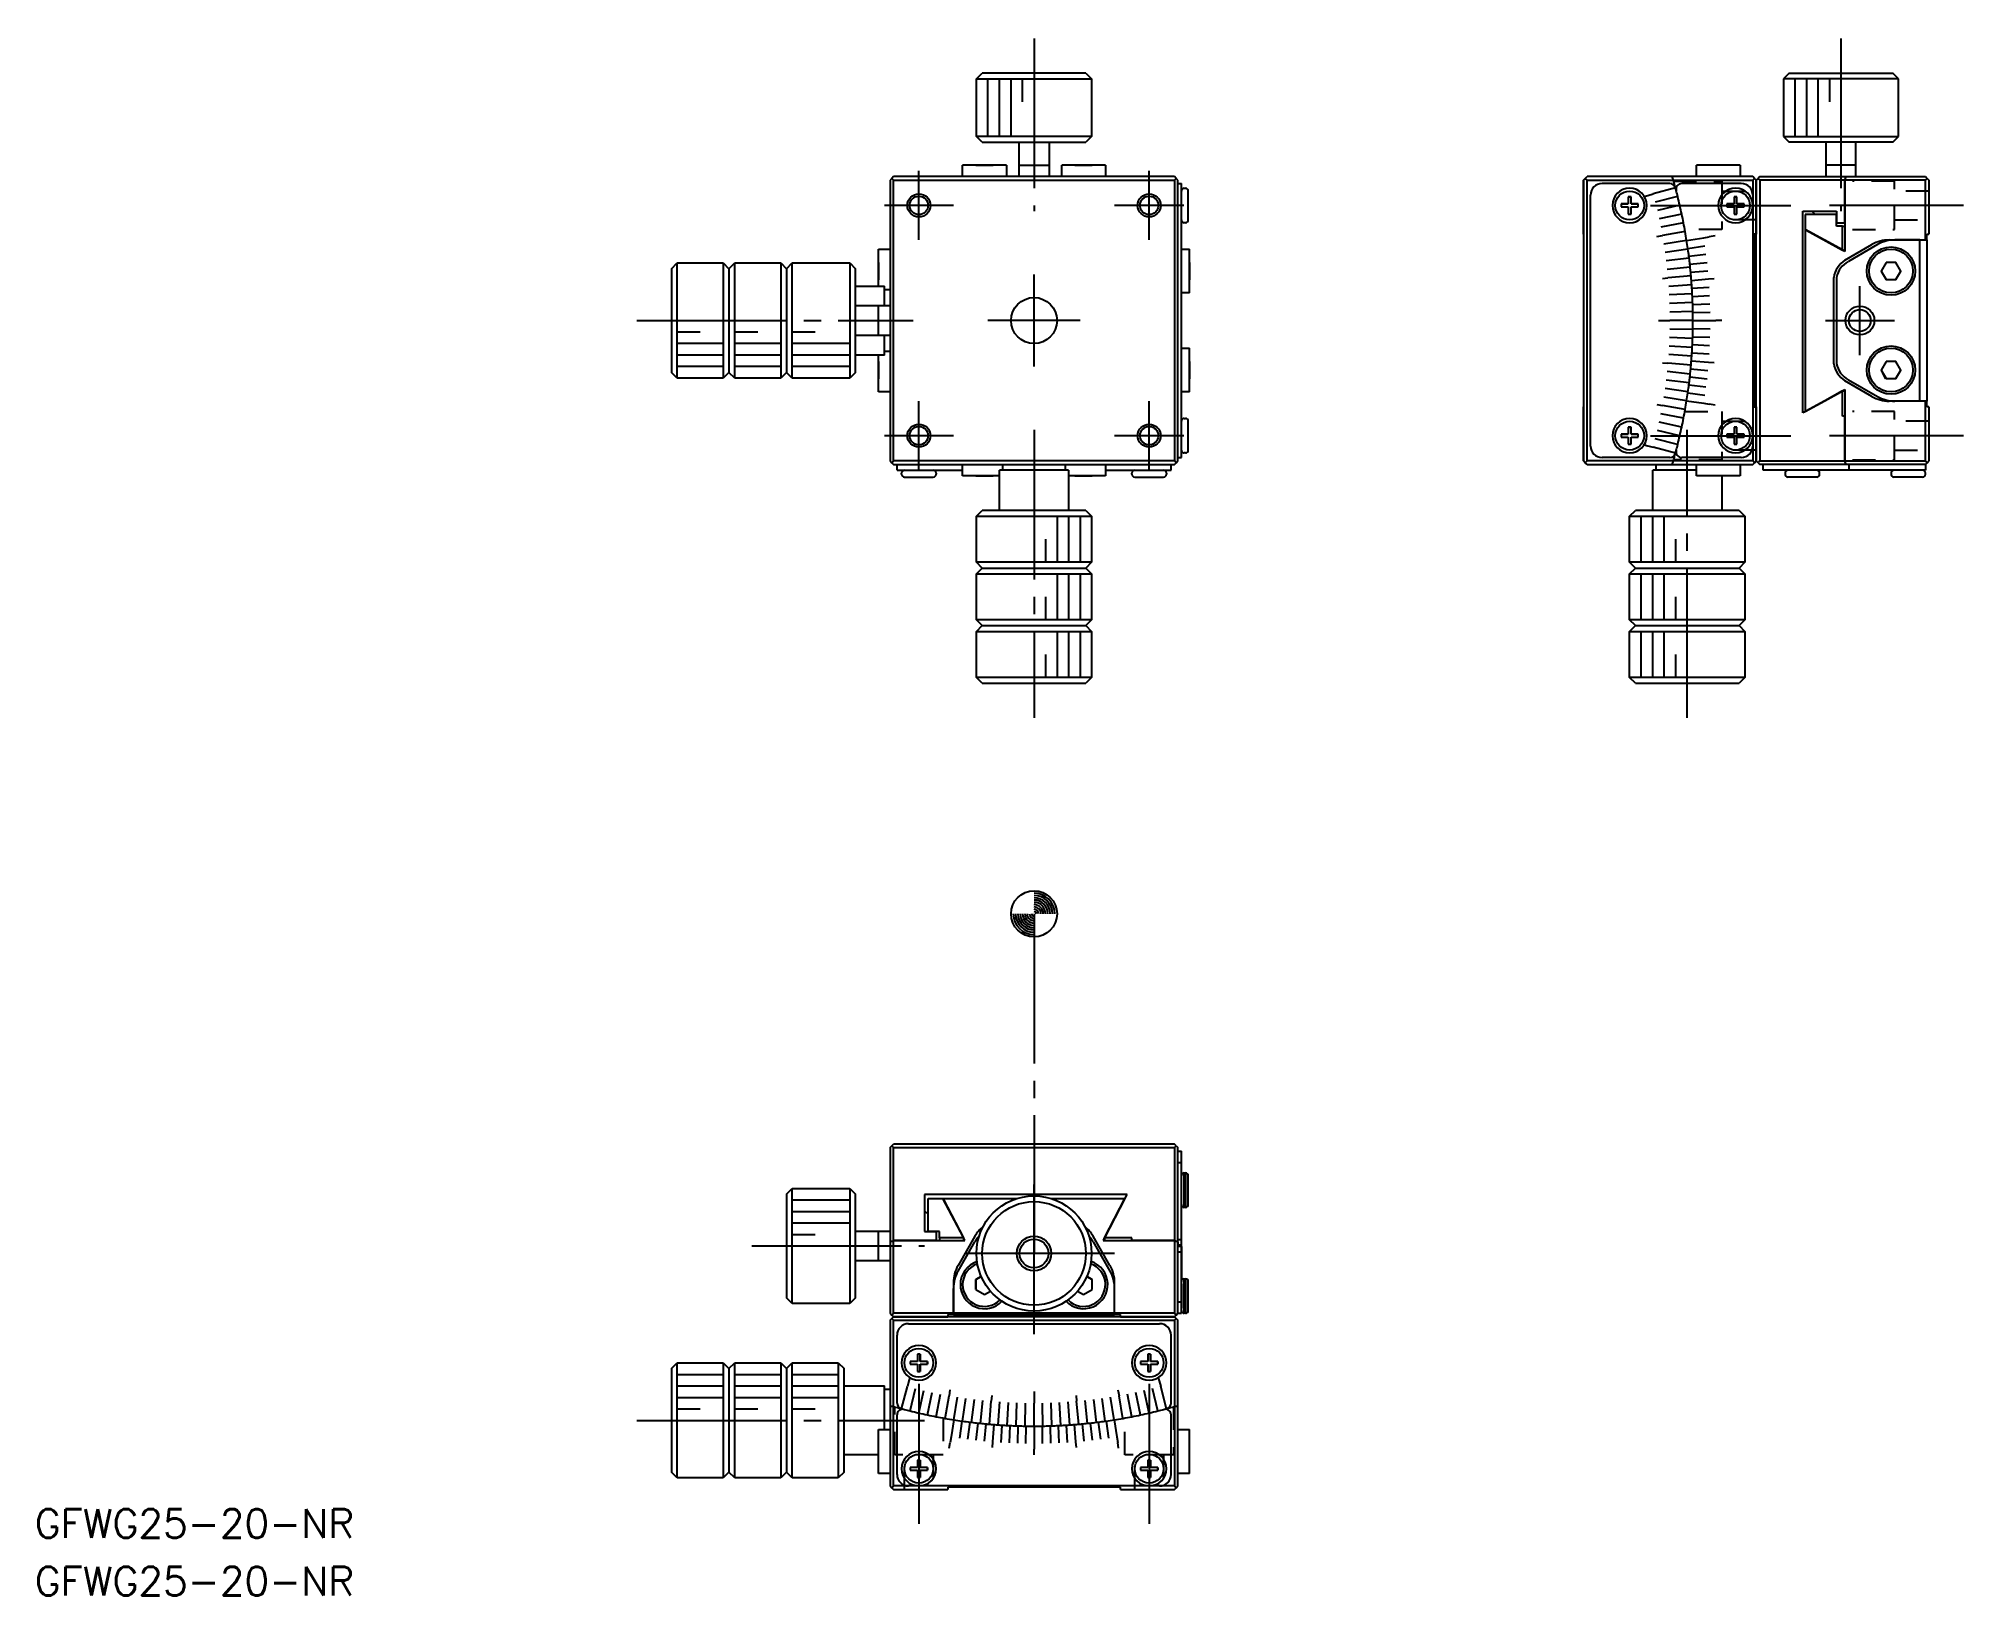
# Model space of a CAD drawing. Extents: x -26 to 141, y 96 to 231.
import ezdxf

# ---------------------------------------------------------------- set-up
doc = ezdxf.new("R2010")
doc.units = 0
doc.header["$MEASUREMENT"] = 0
doc.linetypes.add('CENTER', pattern=[17.5, 13, -1.5, 1.5, -1.5])
doc.linetypes.add('DASHED', pattern=[3.5, 2, -1.5])
doc.layers.get('0').update_dxf_attribs({"linetype": 'CONTINUOUS'})
doc.layers.add('CENTER', color=1, linetype='CENTER')
doc.styles.get("Standard").update_dxf_attribs({"font": 'txt.shx', "bigfont": '@extfont2.shx'})

msp = doc.modelspace()

# ---------------------------------------------------------------- texts
at = {"color": 7}
for p in [(-26.25, 101.13), (-26.25, 96.12)]:
    msp.add_text('GFWG25-20-NR', height=2.5, dxfattribs=at).set_placement(p)

# ---------------------------------------------------------------- linework, layer by layer
at = {"color": 7, "linetype": 'Continuous'}
for p, q in [((55.54, 227.87), (56.04, 228.37)), ((55.54, 227.87), (65.54, 227.87)), ((55.54, 222.87), (55.54, 227.87)), ((65.04, 228.37), (56.04, 228.37)), ((65.04, 228.37), (65.54, 227.87)), ((65.54, 227.87), (65.54, 222.87)), ((126.12, 228.37), (125.62, 227.87)), ((135.62, 227.87), (125.62, 227.87)), ((125.62, 227.87), (125.62, 222.87)), ((126.12, 228.37), (135.12, 228.37)), ((135.62, 227.87), (135.12, 228.37)), ((135.62, 222.87), (135.62, 227.87)), ((60.54, 222.87), (55.54, 222.87)), ((56.04, 222.37), (55.54, 222.87)), ((56.04, 222.37), (60.54, 222.37)), ((59.24, 220.37), (59.24, 222.37)), ((65.54, 222.87), (60.54, 222.87)), ((60.54, 222.37), (65.04, 222.37)), ((61.84, 222.37), (61.84, 220.37)), ((65.54, 222.87), (65.04, 222.37)), ((125.62, 222.87), (135.62, 222.87)), ((125.62, 222.87), (126.12, 222.37)), ((135.12, 222.37), (126.12, 222.37)), ((129.32, 222.37), (129.32, 220.37)), ((131.92, 220.37), (131.92, 222.37)), ((135.12, 222.37), (135.62, 222.87)), ((48.19, 219.22), (48.04, 219.07)), ((48.04, 219.07), (48.04, 194.67)), ((48.34, 219.37), (48.19, 219.22)), ((48.34, 219.07), (48.19, 219.22)), ((72.74, 219.37), (48.34, 219.37)), ((48.34, 194.67), (48.34, 219.07)), ((48.34, 219.07), (72.74, 219.07)), ((58.14, 220.37), (54.34, 220.37)), ((58.14, 220.37), (54.34, 220.37)), ((54.34, 219.37), (54.34, 220.37)), ((55.49, 220.37), (56.24, 220.37)), ((56.24, 220.37), (55.49, 220.37)), ((56.24, 220.37), (56.99, 220.37)), ((56.99, 220.37), (56.24, 220.37)), ((58.14, 220.37), (58.14, 219.37)), ((59.24, 220.37), (59.24, 220.38)), ((59.24, 220.37), (61.84, 220.37)), ((59.24, 220.37), (59.24, 220.37)), ((59.24, 219.37), (59.24, 220.37)), ((61.84, 220.38), (61.84, 220.37)), ((61.84, 220.37), (61.84, 220.37)), ((61.84, 220.37), (61.84, 219.37)), ((66.74, 220.37), (62.94, 220.37)), ((66.74, 220.37), (62.94, 220.37)), ((62.94, 219.37), (62.94, 220.37)), ((64.09, 220.37), (64.84, 220.37)), ((64.84, 220.37), (64.09, 220.37)), ((64.84, 220.37), (65.59, 220.37)), ((65.59, 220.37), (64.84, 220.37)), ((66.74, 220.37), (66.74, 219.37)), ((72.89, 219.22), (72.74, 219.37)), ((72.74, 219.07), (72.89, 219.22)), ((72.74, 219.07), (72.74, 194.67)), ((73.04, 219.07), (72.89, 219.22)), ((73.04, 194.67), (73.04, 219.07)), ((108.27, 219.07), (108.42, 219.22)), ((108.27, 214.37), (108.27, 219.07)), ((108.27, 219.07), (108.27, 214.37)), ((108.42, 219.22), (108.57, 219.37)), ((108.57, 219.07), (108.42, 219.22)), ((115.97, 219.37), (108.57, 219.37)), ((108.57, 219.07), (116.06, 219.07)), ((108.57, 194.67), (108.57, 219.07)), ((122.97, 219.37), (115.97, 219.37)), ((116.06, 219.07), (122.97, 219.07)), ((118.07, 219.37), (118.07, 220.37)), ((121.87, 220.37), (118.07, 220.37)), ((121.87, 220.37), (121.87, 219.37)), ((123.12, 219.22), (122.97, 219.37)), ((122.97, 219.07), (123.12, 219.22)), ((122.97, 219.07), (122.97, 217.77)), ((123.27, 219.07), (123.12, 219.22)), ((123.42, 219.22), (123.27, 219.07)), ((123.27, 219.07), (123.27, 214.37)), ((123.27, 199.37), (123.27, 219.07)), ((123.27, 219.07), (123.27, 214.37)), ((123.27, 199.37), (123.27, 219.07)), ((123.27, 214.37), (123.27, 219.07)), ((123.57, 219.37), (123.42, 219.22)), ((123.42, 219.22), (123.57, 219.07)), ((123.57, 219.37), (131.06, 219.37)), ((130.97, 219.07), (123.57, 219.07)), ((123.57, 219.07), (123.57, 194.67)), ((129.32, 220.38), (129.32, 220.37)), ((129.32, 220.37), (129.32, 220.37)), ((129.32, 220.37), (129.32, 219.37)), ((131.92, 220.37), (129.32, 220.37)), ((137.97, 219.07), (130.97, 219.07)), ((130.97, 219.07), (130.97, 215.37)), ((130.97, 215.37), (130.97, 219.07)), ((131.06, 219.37), (137.97, 219.37)), ((131.92, 220.37), (131.92, 220.38)), ((131.92, 220.37), (131.92, 220.37)), ((131.92, 219.37), (131.92, 220.37)), ((137.97, 219.37), (138.12, 219.22)), ((138.12, 219.22), (137.97, 219.07)), ((137.97, 213.87), (137.97, 219.07)), ((138.12, 219.22), (138.27, 219.07)), ((138.27, 219.07), (138.27, 214.37)), ((73.04, 218.77), (73.34, 218.77)), ((73.04, 218.77), (73.34, 218.77)), ((73.34, 217.77), (73.34, 218.77)), ((73.34, 217.67), (73.34, 217.77)), ((73.34, 216.07), (73.34, 217.67)), ((73.59, 218.37), (73.69, 218.37)), ((73.94, 216.87), (73.94, 218.12)), ((108.87, 195.97), (108.87, 217.77)), ((115.76, 218.77), (109.87, 218.77)), ((112.14, 217.62), (112.14, 217)), ((112.39, 217.62), (112.14, 217.62)), ((112.14, 217.62), (112.39, 217.62)), ((112.39, 217), (112.39, 217.62)), ((121.97, 218.77), (116.8, 218.77)), ((121.34, 217.62), (121.34, 217)), ((121.59, 217.62), (121.34, 217.62)), ((121.34, 217.62), (121.59, 217.62)), ((121.59, 217), (121.59, 217.62)), ((122.97, 217.77), (122.97, 216.87)), ((73.34, 197.67), (73.34, 216.07)), ((73.94, 215.62), (73.94, 216.87)), ((111.52, 217), (111.52, 216.75)), ((112.14, 217), (111.52, 217)), ((111.52, 217), (112.14, 217)), ((111.52, 216.75), (112.14, 216.75)), ((112.14, 216.75), (112.14, 216.12)), ((112.14, 216.12), (112.39, 216.12)), ((113.02, 217), (112.39, 217)), ((112.39, 217), (113.02, 217)), ((112.39, 216.12), (112.39, 216.75)), ((112.39, 216.75), (113.02, 216.75)), ((113.02, 216.75), (113.02, 217)), ((120.72, 217), (120.72, 216.75)), ((121.34, 217), (120.72, 217)), ((120.72, 217), (121.34, 217)), ((120.72, 216.75), (121.34, 216.75)), ((121.34, 216.75), (121.34, 216.12)), ((121.34, 216.12), (121.59, 216.12)), ((122.22, 217), (121.59, 217)), ((121.59, 217), (122.22, 217)), ((121.59, 216.12), (121.59, 216.75)), ((121.59, 216.75), (122.22, 216.75)), ((122.22, 216.75), (122.22, 217)), ((122.97, 216.87), (122.97, 196.87)), ((127.31, 216.37), (130.25, 216.37)), ((127.31, 203.01), (127.31, 216.37)), ((127.52, 216.07), (127.52, 214.78)), ((130.25, 216.07), (127.52, 216.07)), ((128.12, 216.37), (128.12, 216.33)), ((129.42, 216.33), (128.12, 216.33)), ((128.12, 216.33), (128.17, 216.28)), ((128.17, 216.28), (128.38, 216.07)), ((130.25, 216.33), (129.42, 216.33)), ((130.25, 216.37), (130.25, 216.07)), ((130.25, 215.37), (130.25, 216.07)), ((130.25, 216.07), (130.25, 215.37)), ((73.69, 215.37), (73.59, 215.37)), ((108.27, 214.37), (108.27, 194.67)), ((123.07, 214.37), (123.07, 199.37)), ((123.27, 214.37), (123.07, 214.37)), ((127.52, 214.78), (127.6, 214.73)), ((130.81, 212.97), (127.52, 214.78)), ((127.52, 214.78), (127.52, 205.29)), ((127.6, 214.73), (130.77, 212.99)), ((130.25, 215.07), (130.25, 215.37)), ((130.25, 215.37), (130.97, 215.37)), ((130.77, 215.07), (130.25, 215.07)), ((130.77, 212.99), (130.77, 215.07)), ((130.77, 215.07), (130.97, 215.07)), ((130.97, 215.37), (130.97, 212.87)), ((138.07, 214.37), (138.27, 214.37)), ((138.07, 213.87), (138.07, 214.37)), ((47.04, 209.87), (47.04, 213.07)), ((47.04, 209.87), (47.04, 213.07)), ((47.04, 213.07), (48.04, 213.07)), ((73.34, 213.07), (74.04, 213.07)), ((74.04, 209.27), (74.04, 213.07)), ((74.04, 209.27), (74.04, 213.07)), ((130.77, 212.99), (130.97, 212.99)), ((130.85, 212.94), (130.81, 212.97)), ((130.97, 212.87), (130.85, 212.94)), ((130.96, 212.11), (133.31, 213.47)), ((133.8, 213.47), (131.27, 212.01)), ((134.81, 213.87), (135.3, 213.87)), ((137.47, 213.87), (135.3, 213.87)), ((135.3, 213.87), (137.47, 213.87)), ((137.47, 199.87), (137.47, 213.87)), ((137.47, 213.87), (137.97, 213.87)), ((137.97, 213.87), (138.07, 213.87)), ((138.07, 213.87), (138.07, 199.87)), ((29.04, 211.37), (29.54, 211.87)), ((29.04, 211.37), (29.04, 206.87)), ((29.04, 211.37), (29.04, 208.37)), ((29.54, 206.87), (29.54, 211.87)), ((29.54, 211.87), (33.54, 211.87)), ((33.54, 211.87), (33.54, 206.87)), ((33.54, 211.87), (34.04, 211.37)), ((34.04, 211.37), (34.54, 211.87)), ((34.04, 211.37), (34.04, 206.87)), ((34.54, 201.87), (34.54, 211.87)), ((34.54, 211.87), (38.54, 211.87)), ((38.54, 211.87), (38.54, 206.87)), ((38.54, 211.87), (39.04, 211.37)), ((39.04, 211.37), (39.54, 211.87)), ((39.04, 211.37), (39.54, 211.87)), ((39.04, 211.37), (39.04, 202.37)), ((39.54, 201.87), (39.54, 211.87)), ((39.54, 211.87), (44.54, 211.87)), ((39.54, 211.87), (43.54, 211.87)), ((44.54, 211.87), (44.54, 206.87)), ((44.54, 211.87), (45.04, 211.37)), ((45.04, 206.87), (45.04, 211.37)), ((47.04, 211.92), (47.04, 211.17)), ((47.04, 211.17), (47.04, 211.92)), ((47.04, 210.42), (47.04, 211.17)), ((47.04, 211.17), (47.04, 210.42)), ((74.04, 211.92), (74.04, 211.17)), ((74.04, 211.17), (74.04, 211.92)), ((74.04, 211.17), (74.04, 210.42)), ((74.04, 210.42), (74.04, 211.17)), ((45.04, 209.87), (47.54, 209.87)), ((47.54, 209.31), (47.54, 209.87)), ((47.54, 209.57), (48.04, 209.57)), ((47.54, 208.17), (47.54, 209.31)), ((74.04, 209.27), (73.34, 209.27)), ((129.99, 210.62), (129.99, 203.12)), ((130.24, 210.62), (130.24, 203.12)), ((45.04, 208.17), (47.04, 208.17)), ((47.03, 208.17), (47.04, 208.17)), ((47.04, 205.57), (47.04, 208.17)), ((47.04, 208.17), (47.04, 208.17)), ((47.04, 208.17), (48.04, 208.17)), ((29.04, 206.87), (29.04, 202.37)), ((29.54, 201.87), (29.54, 206.87)), ((33.54, 206.87), (33.54, 201.87)), ((34.04, 206.87), (34.04, 202.37)), ((38.54, 206.87), (38.54, 201.87)), ((44.54, 206.87), (44.54, 201.87)), ((45.04, 202.37), (45.04, 206.87)), ((29.04, 205.37), (29.04, 202.37)), ((47.04, 205.57), (45.04, 205.57)), ((47.04, 205.57), (47.03, 205.57)), ((47.04, 205.57), (47.04, 205.57)), ((48.04, 205.57), (47.04, 205.57)), ((47.54, 204.43), (47.54, 205.57)), ((47.54, 203.87), (47.54, 204.43)), ((48.04, 204.17), (47.54, 204.17)), ((73.34, 204.47), (74.04, 204.47)), ((74.04, 200.67), (74.04, 204.47)), ((74.04, 200.67), (74.04, 204.47)), ((127.52, 205.29), (127.52, 198.97)), ((29.54, 201.87), (29.04, 202.37)), ((34.04, 202.37), (33.54, 201.87)), ((34.54, 201.87), (34.04, 202.37)), ((39.04, 202.37), (38.54, 201.87)), ((39.54, 201.87), (39.04, 202.37)), ((39.54, 201.87), (39.04, 202.37)), ((45.04, 202.37), (44.54, 201.87)), ((47.54, 203.87), (45.04, 203.87)), ((47.04, 200.67), (47.04, 203.87)), ((47.04, 200.67), (47.04, 203.87)), ((47.04, 203.32), (47.04, 202.57)), ((47.04, 202.57), (47.04, 203.32)), ((47.04, 201.82), (47.04, 202.57)), ((47.04, 202.57), (47.04, 201.82)), ((74.04, 203.32), (74.04, 202.57)), ((74.04, 202.57), (74.04, 203.32)), ((74.04, 202.57), (74.04, 201.82)), ((74.04, 201.82), (74.04, 202.57)), ((127.31, 198.85), (127.31, 203.01)), ((33.54, 201.87), (29.54, 201.87)), ((38.54, 201.87), (34.54, 201.87)), ((44.54, 201.87), (39.54, 201.87)), ((43.54, 201.87), (39.54, 201.87)), ((48.04, 200.67), (47.04, 200.67)), ((74.04, 200.67), (73.34, 200.67)), ((129.22, 199.9), (130.85, 200.8)), ((130.77, 200.76), (129.22, 199.9)), ((130.77, 198.57), (130.77, 200.76)), ((130.77, 200.76), (130.97, 200.76)), ((130.85, 200.8), (130.97, 200.87)), ((133.31, 200.27), (130.95, 201.63)), ((130.97, 200.87), (130.97, 198.57)), ((131.27, 201.73), (133.8, 200.27)), ((134.53, 201.82), (134.26, 202.29)), ((108.27, 194.67), (108.27, 199.37)), ((123.07, 199.37), (123.27, 199.37)), ((123.27, 199.37), (123.27, 194.67)), ((123.27, 194.67), (123.27, 199.37)), ((123.27, 199.37), (123.27, 194.67)), ((123.27, 194.67), (123.27, 199.37)), ((123.27, 194.67), (123.27, 199.37)), ((127.57, 198.99), (127.44, 198.92)), ((127.52, 198.97), (129.22, 199.9)), ((129.22, 199.9), (127.57, 198.99)), ((135.3, 199.87), (134.81, 199.87)), ((137.47, 199.87), (135.3, 199.87)), ((137.47, 199.87), (135.3, 199.87)), ((137.97, 199.87), (137.47, 199.87)), ((137.97, 194.67), (137.97, 199.87)), ((138.07, 199.87), (137.97, 199.87)), ((138.07, 199.37), (138.07, 199.87)), ((138.27, 199.37), (138.07, 199.37)), ((138.27, 199.37), (138.27, 194.67)), ((73.34, 196.07), (73.34, 197.67)), ((73.59, 198.37), (73.69, 198.37)), ((73.94, 196.87), (73.94, 198.12)), ((112.39, 197.62), (112.14, 197.62)), ((112.14, 197.62), (112.14, 197)), ((112.14, 197.62), (112.39, 197.62)), ((112.39, 197), (112.39, 197.62)), ((121.59, 197.62), (121.34, 197.62)), ((121.34, 197.62), (121.34, 197)), ((121.34, 197.62), (121.59, 197.62)), ((121.59, 197), (121.59, 197.62)), ((127.44, 198.92), (127.31, 198.85)), ((130.97, 198.57), (130.77, 198.57)), ((130.97, 198.57), (130.97, 194.67)), ((130.97, 194.67), (130.97, 198.57)), ((73.34, 195.97), (73.34, 196.07)), ((73.34, 194.97), (73.34, 195.97)), ((73.94, 195.62), (73.94, 196.87)), ((112.14, 197), (111.52, 197)), ((111.52, 197), (111.52, 196.75)), ((111.52, 197), (112.14, 197)), ((111.52, 196.75), (112.14, 196.75)), ((112.14, 196.75), (112.14, 196.12)), ((112.14, 196.12), (112.39, 196.12)), ((113.02, 197), (112.39, 197)), ((112.39, 197), (113.02, 197)), ((112.39, 196.12), (112.39, 196.75)), ((112.39, 196.75), (113.02, 196.75)), ((113.02, 196.75), (113.02, 197)), ((121.34, 197), (120.72, 197)), ((120.72, 197), (120.72, 196.75)), ((120.72, 197), (121.34, 197)), ((120.72, 196.75), (121.34, 196.75)), ((121.34, 196.75), (121.34, 196.12)), ((121.34, 196.12), (121.59, 196.12)), ((122.22, 197), (121.59, 197)), ((121.59, 197), (122.22, 197)), ((121.59, 196.12), (121.59, 196.75)), ((121.59, 196.75), (122.22, 196.75)), ((122.22, 196.75), (122.22, 197)), ((122.97, 196.87), (122.97, 195.97)), ((122.97, 195.97), (122.97, 194.67)), ((48.04, 194.67), (48.19, 194.52)), ((48.19, 194.52), (48.34, 194.67)), ((48.19, 194.52), (48.34, 194.37)), ((72.74, 194.67), (48.34, 194.67)), ((48.34, 194.37), (72.74, 194.37)), ((48.64, 193.87), (48.64, 194.37)), ((54.34, 193.37), (54.34, 194.37)), ((57.84, 193.87), (57.84, 194.37)), ((63.24, 194.37), (63.24, 193.87)), ((66.74, 194.37), (66.74, 193.37)), ((72.44, 193.87), (72.44, 194.37)), ((72.89, 194.52), (72.74, 194.67)), ((72.74, 194.37), (72.89, 194.52)), ((72.89, 194.52), (73.04, 194.67)), ((73.04, 194.97), (73.34, 194.97)), ((73.04, 194.97), (73.34, 194.97)), ((73.69, 195.37), (73.59, 195.37)), ((108.42, 194.52), (108.27, 194.67)), ((108.42, 194.52), (108.57, 194.67)), ((108.57, 194.37), (108.42, 194.52)), ((116.06, 194.67), (108.57, 194.67)), ((108.57, 194.37), (115.97, 194.37)), ((115.76, 194.97), (109.87, 194.97)), ((114.57, 193.87), (114.57, 194.37)), ((115.97, 194.37), (122.97, 194.37)), ((122.97, 194.67), (116.06, 194.67)), ((121.97, 194.97), (116.8, 194.97)), ((118.07, 193.37), (118.07, 194.37)), ((121.87, 194.37), (121.87, 193.37)), ((123.12, 194.52), (122.97, 194.67)), ((122.97, 194.37), (123.12, 194.52)), ((123.12, 194.52), (123.27, 194.67)), ((123.42, 194.52), (123.27, 194.67)), ((123.57, 194.67), (123.42, 194.52)), ((123.42, 194.52), (123.57, 194.37)), ((123.57, 194.67), (130.97, 194.67)), ((131.06, 194.37), (123.57, 194.37)), ((123.87, 193.87), (123.87, 194.37)), ((130.97, 194.67), (137.97, 194.67)), ((137.97, 194.37), (131.06, 194.37)), ((131.3, 194.37), (131.3, 193.87)), ((137.97, 194.67), (138.12, 194.52)), ((138.12, 194.52), (137.97, 194.37)), ((137.97, 194.37), (137.97, 193.87)), ((138.12, 194.52), (138.27, 194.67)), ((48.64, 193.87), (49.64, 193.87)), ((49.04, 193.52), (49.04, 193.62)), ((49.29, 193.27), (50.54, 193.27)), ((49.64, 193.87), (49.74, 193.87)), ((49.74, 193.87), (51.34, 193.87)), ((50.54, 193.27), (51.79, 193.27)), ((51.34, 193.87), (54.34, 193.87)), ((52.04, 193.62), (52.04, 193.52)), ((57.54, 193.37), (54.34, 193.37)), ((57.54, 193.37), (54.34, 193.37)), ((55.49, 193.37), (56.24, 193.37)), ((56.24, 193.37), (55.49, 193.37)), ((56.99, 193.37), (56.24, 193.37)), ((56.24, 193.37), (56.99, 193.37)), ((60.68, 193.87), (57.54, 193.87)), ((57.54, 190.37), (57.54, 193.87)), ((63.54, 193.87), (60.68, 193.87)), ((63.54, 193.87), (63.54, 190.37)), ((66.74, 193.37), (63.54, 193.37)), ((66.74, 193.37), (63.54, 193.37)), ((64.09, 193.37), (64.84, 193.37)), ((64.84, 193.37), (64.09, 193.37)), ((65.59, 193.37), (64.84, 193.37)), ((64.84, 193.37), (65.59, 193.37)), ((66.74, 193.87), (69.74, 193.87)), ((69.04, 193.52), (69.04, 193.62)), ((69.29, 193.27), (70.54, 193.27)), ((69.74, 193.87), (71.34, 193.87)), ((70.54, 193.27), (71.79, 193.27)), ((71.34, 193.87), (71.44, 193.87)), ((71.44, 193.87), (72.44, 193.87)), ((72.04, 193.62), (72.04, 193.52)), ((114.47, 193.87), (114.27, 193.87)), ((114.27, 190.37), (114.27, 193.87)), ((118.07, 193.87), (114.47, 193.87)), ((121.87, 193.37), (118.07, 193.37)), ((120.27, 193.37), (120.27, 190.37)), ((124.87, 193.87), (123.87, 193.87)), ((126.47, 193.87), (124.87, 193.87)), ((125.77, 193.62), (125.77, 193.52)), ((128.52, 193.27), (126.02, 193.27)), ((128.07, 193.87), (126.47, 193.87)), ((127.14, 193.27), (126.52, 193.27)), ((127.39, 193.27), (127.14, 193.27)), ((128.02, 193.27), (127.39, 193.27)), ((130.76, 193.87), (128.07, 193.87)), ((128.77, 193.52), (128.77, 193.62)), ((131.25, 193.87), (130.76, 193.87)), ((131.25, 193.87), (131.25, 193.87)), ((131.3, 193.87), (131.25, 193.87)), ((131.8, 193.87), (131.3, 193.87)), ((135.67, 193.87), (131.8, 193.87)), ((134.97, 193.62), (134.97, 193.52)), ((137.72, 193.27), (135.22, 193.27)), ((136.97, 193.87), (135.67, 193.87)), ((136.34, 193.27), (135.72, 193.27)), ((136.59, 193.27), (136.34, 193.27)), ((137.22, 193.27), (136.59, 193.27)), ((137.97, 193.87), (136.97, 193.87)), ((137.97, 193.52), (137.97, 193.62)), ((55.54, 189.87), (56.04, 190.37)), ((55.54, 189.87), (65.54, 189.87)), ((55.54, 185.87), (55.54, 189.87)), ((65.04, 190.37), (56.04, 190.37)), ((65.04, 190.37), (65.54, 189.87)), ((65.54, 189.87), (65.54, 185.87)), ((112.27, 189.87), (112.77, 190.37)), ((112.27, 185.87), (112.27, 189.87)), ((112.27, 189.87), (122.27, 189.87)), ((121.77, 190.37), (112.77, 190.37)), ((121.77, 190.37), (122.27, 189.87)), ((122.27, 189.87), (122.27, 185.87)), ((65.54, 185.87), (55.54, 185.87)), ((56.04, 185.37), (55.54, 185.87)), ((65.54, 185.87), (65.04, 185.37)), ((112.77, 185.37), (112.27, 185.87)), ((122.27, 185.87), (112.27, 185.87)), ((122.27, 185.87), (121.77, 185.37)), ((55.54, 184.87), (56.04, 185.37)), ((55.54, 184.87), (60.54, 184.87)), ((55.54, 180.87), (55.54, 184.87)), ((56.04, 185.37), (60.54, 185.37)), ((60.54, 185.37), (65.04, 185.37)), ((60.54, 184.87), (65.54, 184.87)), ((65.04, 185.37), (65.54, 184.87)), ((65.54, 184.87), (65.54, 180.87)), ((112.27, 184.87), (112.77, 185.37)), ((112.27, 180.87), (112.27, 184.87)), ((112.27, 184.87), (122.27, 184.87)), ((112.77, 185.37), (121.77, 185.37)), ((121.77, 185.37), (122.27, 184.87)), ((122.27, 184.87), (122.27, 180.87)), ((65.54, 180.87), (55.54, 180.87)), ((56.04, 180.37), (55.54, 180.87)), ((65.54, 180.87), (65.04, 180.37)), ((112.77, 180.37), (112.27, 180.87)), ((122.27, 180.87), (112.27, 180.87)), ((122.27, 180.87), (121.77, 180.37)), ((55.54, 179.87), (56.04, 180.37)), ((55.54, 179.87), (60.54, 179.87)), ((55.54, 175.87), (55.54, 179.87)), ((56.04, 180.37), (60.54, 180.37)), ((60.54, 180.37), (65.04, 180.37)), ((60.54, 179.87), (65.54, 179.87)), ((65.04, 180.37), (65.54, 179.87)), ((65.54, 179.87), (65.54, 175.87)), ((112.27, 179.87), (112.77, 180.37)), ((112.27, 175.87), (112.27, 179.87)), ((112.27, 179.87), (122.27, 179.87)), ((112.77, 180.37), (121.77, 180.37)), ((121.77, 180.37), (122.27, 179.87)), ((122.27, 179.87), (122.27, 175.87)), ((60.54, 175.87), (55.54, 175.87)), ((56.04, 175.37), (55.54, 175.87)), ((65.54, 175.87), (60.54, 175.87)), ((65.54, 175.87), (65.04, 175.37)), ((112.77, 175.37), (112.27, 175.87)), ((122.27, 175.87), (112.27, 175.87)), ((122.27, 175.87), (121.77, 175.37)), ((56.04, 175.37), (60.54, 175.37)), ((56.04, 175.37), (59.04, 175.37)), ((60.54, 175.37), (65.04, 175.37)), ((62.04, 175.37), (65.04, 175.37)), ((112.77, 175.37), (115.77, 175.37)), ((112.77, 175.37), (121.77, 175.37)), ((118.77, 175.37), (121.77, 175.37)), ((48.04, 135.03), (48.19, 135.18)), ((48.04, 135.03), (48.04, 126.83)), ((48.19, 135.18), (48.34, 135.33)), ((48.19, 135.18), (48.34, 135.03)), ((72.74, 135.33), (48.34, 135.33)), ((48.34, 126.96), (48.34, 135.03)), ((48.34, 135.03), (72.74, 135.03)), ((72.89, 135.18), (72.74, 135.33)), ((72.74, 135.03), (72.89, 135.18)), ((72.74, 135.03), (72.74, 126.96)), ((72.89, 135.18), (73.04, 135.03)), ((73.04, 126.83), (73.04, 135.03)), ((73.04, 134.73), (73.34, 134.73)), ((73.34, 133.73), (73.34, 134.73)), ((73.34, 132.13), (73.34, 133.73)), ((73.34, 130.53), (73.34, 132.13)), ((73.59, 132.83), (73.69, 132.83)), ((73.94, 130.08), (73.94, 132.58)), ((39.04, 130.98), (39.54, 131.48)), ((39.04, 130.98), (39.04, 121.98)), ((39.54, 121.48), (39.54, 131.48)), ((39.54, 131.48), (44.54, 131.48)), ((44.54, 131.48), (44.54, 121.48)), ((44.54, 131.48), (45.04, 130.98)), ((45.04, 121.98), (45.04, 130.98)), ((51.04, 130.95), (51.04, 127.73)), ((68.62, 130.95), (51.04, 130.95)), ((51.34, 130.61), (52.63, 130.61)), ((51.34, 127.73), (51.34, 130.61)), ((52.63, 130.61), (52.68, 130.52)), ((52.63, 130.61), (59.07, 130.61)), ((54.41, 127.21), (52.63, 130.61)), ((52.68, 130.52), (54.42, 127.18)), ((62, 130.61), (68.44, 130.61)), ((68.44, 130.61), (66.65, 127.18)), ((66.65, 127.18), (68.44, 130.61)), ((68.44, 130.61), (68.49, 130.7)), ((68.49, 130.7), (68.62, 130.95)), ((73.34, 127.04), (73.34, 130.53)), ((73.94, 131.45), (73.94, 132.08)), ((73.94, 131.2), (73.94, 131.45)), ((73.94, 130.58), (73.94, 131.2)), ((51.04, 129.53), (51.07, 129.5)), ((51.07, 129.5), (51.34, 129.23)), ((73.69, 129.83), (73.59, 129.83)), ((45.04, 127.78), (47.04, 127.78)), ((47.03, 127.78), (47.04, 127.78)), ((47.04, 127.78), (48.04, 127.78)), ((47.04, 127.78), (47.04, 127.78)), ((47.04, 125.18), (47.04, 127.78)), ((51.04, 127.73), (51.34, 127.73)), ((52.04, 127.73), (51.34, 127.73)), ((51.34, 127.73), (52.04, 127.73)), ((52.34, 127.73), (52.04, 127.73)), ((52.04, 127.73), (52.04, 126.96)), ((52.34, 127.18), (52.34, 127.73)), ((54.42, 127.18), (52.34, 127.18)), ((52.34, 127.18), (52.34, 126.96)), ((55.41, 127.33), (53.94, 124.79)), ((55.41, 127.33), (53.94, 124.79)), ((54.47, 127.09), (54.41, 127.21)), ((54.42, 127.18), (54.42, 126.96)), ((54.54, 126.96), (54.47, 127.09)), ((67.13, 124.79), (65.67, 127.33)), ((66.61, 127.09), (66.54, 126.96)), ((66.65, 127.18), (66.61, 127.09)), ((69.04, 127.18), (66.65, 127.18)), ((66.65, 127.18), (66.65, 126.96)), ((69.04, 126.96), (69.04, 127.18)), ((48.04, 126.83), (48.04, 120.63)), ((48.34, 120.63), (48.34, 126.96)), ((48.34, 126.96), (52.04, 126.96)), ((52.04, 126.96), (48.34, 126.96)), ((52.04, 126.96), (54.54, 126.96)), ((53.94, 124.3), (55.4, 126.83)), ((65.67, 126.83), (67.13, 124.3)), ((65.67, 126.83), (67.13, 124.3)), ((66.54, 126.96), (69.04, 126.96)), ((69.04, 126.96), (72.74, 126.96)), ((72.74, 126.96), (69.04, 126.96)), ((72.74, 126.96), (72.74, 120.63)), ((73.04, 120.63), (73.04, 126.83)), ((73.04, 126.83), (73.04, 126.46)), ((73.04, 126.46), (73.34, 126.46)), ((73.34, 126.57), (73.34, 127.04)), ((73.34, 126.46), (73.34, 126.57)), ((73.34, 125.96), (73.34, 126.46)), ((73.34, 126.43), (73.34, 126.46)), ((73.34, 126.43), (73.34, 124.71)), ((73.34, 121.63), (73.34, 125.96)), ((47.04, 125.18), (45.04, 125.18)), ((47.04, 125.18), (47.03, 125.18)), ((48.04, 125.18), (47.04, 125.18)), ((47.04, 125.18), (47.04, 125.18)), ((55.95, 123.83), (55.49, 123.56)), ((55.49, 123.56), (55.95, 123.83)), ((65.59, 123.56), (65.12, 123.83)), ((65.12, 123.83), (65.59, 123.56)), ((73.34, 124.71), (73.34, 124.64)), ((73.34, 124.64), (73.34, 124.57)), ((73.34, 124.57), (73.34, 124.52)), ((73.34, 124.52), (73.34, 124.47)), ((73.34, 124.47), (73.34, 124.42)), ((73.34, 124.42), (73.34, 124.39)), ((73.34, 124.39), (73.34, 124.36)), ((73.34, 124.36), (73.34, 124.34)), ((73.34, 124.34), (73.34, 124.33)), ((73.34, 124.33), (73.34, 124.33)), ((73.34, 123.38), (73.34, 124.33)), ((53.54, 123.29), (53.54, 122.8)), ((53.54, 122.8), (53.54, 120.63)), ((53.54, 120.63), (53.54, 122.8)), ((55.49, 123.56), (55.49, 122.7)), ((55.49, 122.7), (55.49, 123.56)), ((55.49, 122.7), (56.24, 122.26)), ((56.24, 122.26), (56.75, 122.56)), ((64.32, 122.56), (64.84, 122.26)), ((64.84, 122.26), (65.59, 122.7)), ((65.59, 122.7), (65.59, 123.56)), ((67.54, 122.8), (67.54, 123.29)), ((67.54, 120.63), (67.54, 122.8)), ((67.54, 120.63), (67.54, 122.8)), ((73.34, 123.18), (73.34, 123.13)), ((73.34, 123.18), (73.34, 123.13)), ((73.34, 123.18), (73.34, 121.08)), ((73.34, 123.18), (73.34, 123.13)), ((73.59, 123.63), (73.69, 123.63)), ((73.94, 120.88), (73.94, 123.38)), ((73.94, 122.25), (73.94, 122.88)), ((73.94, 122), (73.94, 122.25)), ((39.54, 121.48), (39.04, 121.98)), ((44.54, 121.48), (39.54, 121.48)), ((45.04, 121.98), (44.54, 121.48)), ((48.04, 120.63), (48.19, 120.48)), ((48.19, 120.48), (48.34, 120.63)), ((48.19, 120.48), (48.34, 120.33)), ((53.54, 120.63), (48.34, 120.63)), ((53.04, 120.53), (53.04, 120.33)), ((53.54, 120.53), (53.04, 120.53)), ((53.04, 120.53), (53.04, 120.33)), ((53.54, 120.63), (53.54, 120.53)), ((67.54, 120.63), (53.54, 120.63)), ((53.54, 120.63), (53.54, 120.53)), ((53.54, 120.53), (67.54, 120.53)), ((67.54, 120.53), (67.54, 120.63)), ((72.74, 120.63), (67.54, 120.63)), ((68.04, 120.53), (67.54, 120.53)), ((68.04, 120.33), (68.04, 120.53)), ((72.74, 120.63), (72.89, 120.48)), ((72.94, 120.53), (72.74, 120.33)), ((72.74, 120.33), (72.94, 120.53)), ((72.89, 120.48), (72.74, 120.33)), ((72.74, 120.33), (72.89, 120.48)), ((72.89, 120.48), (73.04, 120.63)), ((73.04, 120.63), (72.89, 120.48)), ((73.04, 120.63), (73.34, 120.63)), ((73.34, 120.63), (73.34, 121.63)), ((73.34, 121.13), (73.34, 121.08)), ((73.34, 120.88), (73.34, 121.13)), ((73.34, 121.13), (73.34, 121.08)), ((73.34, 121.13), (73.34, 121.08)), ((73.34, 120.63), (73.34, 120.88)), ((73.69, 120.63), (73.59, 120.63)), ((73.94, 121.38), (73.94, 122)), ((48.04, 120.03), (48.19, 120.18)), ((48.04, 120.03), (48.04, 112.62)), ((48.19, 120.18), (48.34, 120.33)), ((48.19, 120.18), (48.34, 120.03)), ((48.34, 120.33), (53.04, 120.33)), ((68.04, 120.33), (48.34, 120.33)), ((48.34, 112.53), (48.34, 120.03)), ((48.34, 120.03), (72.74, 120.03)), ((48.64, 112.83), (48.64, 118.73)), ((49.64, 119.73), (71.44, 119.73)), ((68.04, 120.33), (72.74, 120.33)), ((72.74, 120.33), (68.04, 120.33)), ((72.44, 112.83), (72.44, 118.73)), ((72.74, 120.33), (72.89, 120.18)), ((72.74, 120.03), (72.89, 120.18)), ((72.74, 120.03), (72.74, 112.53)), ((72.89, 120.18), (73.04, 120.03)), ((73.04, 112.62), (73.04, 120.03)), ((50.41, 117.08), (50.41, 116.45)), ((50.66, 117.08), (50.41, 117.08)), ((50.66, 116.45), (50.66, 117.08)), ((50.66, 117.08), (50.66, 116.45)), ((70.41, 117.08), (70.41, 116.45)), ((70.66, 117.08), (70.41, 117.08)), ((70.66, 116.45), (70.66, 117.08)), ((70.66, 117.08), (70.66, 116.45)), ((29.04, 115.83), (29.54, 116.33)), ((29.04, 115.83), (29.04, 112.83)), ((29.04, 115.83), (29.04, 106.83)), ((29.54, 116.33), (33.54, 116.33)), ((29.54, 106.33), (29.54, 116.33)), ((33.54, 116.33), (34.04, 115.83)), ((33.54, 116.33), (33.54, 106.33)), ((34.04, 115.83), (34.54, 116.33)), ((34.04, 115.83), (34.04, 106.83)), ((34.54, 116.33), (38.54, 116.33)), ((34.54, 106.33), (34.54, 116.33)), ((38.54, 116.33), (39.04, 115.83)), ((38.54, 116.33), (38.54, 106.33)), ((39.04, 115.83), (39.54, 116.33)), ((39.04, 115.83), (39.04, 106.83)), ((39.54, 116.33), (43.54, 116.33)), ((39.54, 106.33), (39.54, 116.33)), ((43.54, 116.33), (44.04, 115.83)), ((43.54, 116.33), (43.54, 106.33)), ((44.04, 106.83), (44.04, 115.83)), ((49.79, 116.45), (49.79, 116.2)), ((50.41, 116.45), (49.79, 116.45)), ((49.79, 116.2), (50.41, 116.2)), ((50.41, 116.2), (50.41, 115.58)), ((50.41, 115.58), (50.66, 115.58)), ((51.29, 116.45), (50.66, 116.45)), ((50.66, 115.58), (50.66, 116.2)), ((50.66, 116.2), (51.29, 116.2)), ((50.66, 116.2), (50.66, 115.58)), ((51.29, 116.2), (51.29, 116.45)), ((51.29, 116.45), (51.29, 116.2)), ((69.79, 116.45), (69.79, 116.2)), ((70.41, 116.45), (69.79, 116.45)), ((69.79, 116.2), (70.41, 116.2)), ((70.41, 116.2), (70.41, 115.58)), ((70.41, 115.58), (70.66, 115.58)), ((71.29, 116.45), (70.66, 116.45)), ((70.66, 116.2), (71.29, 116.2)), ((70.66, 115.58), (70.66, 116.2)), ((70.66, 116.2), (70.66, 115.58)), ((71.29, 116.2), (71.29, 116.45)), ((71.29, 116.45), (71.29, 116.2)), ((44.04, 114.33), (47.54, 114.33)), ((47.54, 114.13), (47.54, 114.33)), ((47.54, 110.53), (47.54, 114.13)), ((47.54, 114.03), (48.04, 114.03)), ((48.04, 112.62), (48.04, 105.63)), ((48.34, 105.63), (48.34, 112.53)), ((72.74, 112.53), (72.74, 105.63)), ((73.04, 105.63), (73.04, 112.62)), ((47.04, 110.53), (48.04, 110.53)), ((47.04, 106.73), (47.04, 110.53)), ((48.64, 106.63), (48.64, 111.8)), ((72.44, 106.63), (72.44, 111.8)), ((73.04, 110.53), (74.04, 110.53)), ((74.04, 106.73), (74.04, 110.53)), ((29.04, 109.83), (29.04, 106.83)), ((47.04, 108.33), (44.04, 108.33)), ((49.79, 107.25), (49.79, 107)), ((50.41, 107.25), (49.79, 107.25)), ((49.79, 107), (50.41, 107)), ((50.41, 107.88), (50.41, 107.25)), ((50.66, 107.88), (50.41, 107.88)), ((50.41, 107), (50.41, 106.38)), ((50.66, 107.25), (50.66, 107.88)), ((50.66, 107.88), (50.66, 107.25)), ((51.29, 107.25), (50.66, 107.25)), ((50.66, 106.38), (50.66, 107)), ((50.66, 107), (51.29, 107)), ((50.66, 107), (50.66, 106.38)), ((51.29, 107), (51.29, 107.25)), ((51.29, 107.25), (51.29, 107)), ((69.79, 107.25), (69.79, 107)), ((70.41, 107.25), (69.79, 107.25)), ((69.79, 107), (70.41, 107)), ((70.41, 107.88), (70.41, 107.25)), ((70.66, 107.88), (70.41, 107.88)), ((70.41, 107), (70.41, 106.38)), ((70.66, 107.25), (70.66, 107.88)), ((70.66, 107.88), (70.66, 107.25)), ((71.29, 107.25), (70.66, 107.25)), ((70.66, 107), (71.29, 107)), ((70.66, 106.38), (70.66, 107)), ((70.66, 107), (70.66, 106.38)), ((71.29, 107), (71.29, 107.25)), ((71.29, 107.25), (71.29, 107)), ((29.54, 106.33), (29.04, 106.83)), ((33.54, 106.33), (29.54, 106.33)), ((34.04, 106.83), (33.54, 106.33)), ((34.54, 106.33), (34.04, 106.83)), ((38.54, 106.33), (34.54, 106.33)), ((39.04, 106.83), (38.54, 106.33)), ((39.54, 106.33), (39.04, 106.83)), ((43.54, 106.33), (39.54, 106.33)), ((44.04, 106.83), (43.54, 106.33)), ((48.04, 106.73), (47.04, 106.73)), ((48.04, 105.63), (48.19, 105.48)), ((48.19, 105.48), (48.34, 105.63)), ((48.19, 105.48), (48.34, 105.33)), ((49.64, 105.63), (48.34, 105.63)), ((50.54, 105.63), (49.64, 105.63)), ((50.41, 106.38), (50.66, 106.38)), ((70.54, 105.63), (50.54, 105.63)), ((53.04, 105.53), (53.04, 105.33)), ((68.04, 105.53), (53.04, 105.53)), ((68.04, 105.33), (68.04, 105.53)), ((70.41, 106.38), (70.66, 106.38)), ((71.44, 105.63), (70.54, 105.63)), ((72.74, 105.63), (71.44, 105.63)), ((72.74, 105.63), (72.89, 105.48)), ((72.74, 105.33), (72.89, 105.48)), ((72.89, 105.48), (73.04, 105.63)), ((74.04, 106.73), (73.04, 106.73)), ((48.34, 105.33), (53.04, 105.33)), ((68.04, 105.33), (72.74, 105.33))]:
    msp.add_line(p, q, dxfattribs=at)
at = {"color": 3, "linetype": 'Continuous'}
for p, q in [((56.54, 222.87), (56.54, 227.87)), ((57.54, 222.87), (57.54, 227.87)), ((58.54, 222.87), (58.54, 227.87)), ((59.54, 225.87), (59.54, 227.87)), ((126.62, 227.87), (126.62, 222.87)), ((127.62, 227.87), (127.62, 222.87)), ((128.62, 227.87), (128.62, 222.87)), ((129.62, 227.87), (129.62, 225.87)), ((113.54, 217.66), (113.84, 217.74)), ((113.84, 217.74), (114.32, 217.87)), ((116.25, 218.39), (114.32, 217.87)), ((116.44, 217.64), (114.5, 217.15)), ((116.63, 216.88), (114.68, 216.43)), ((116.79, 216.12), (114.84, 215.71)), ((114.63, 214.17), (115.12, 214.25)), ((116.95, 215.36), (114.99, 214.98)), ((117.09, 214.6), (115.12, 214.25)), ((117.22, 213.83), (118.7, 214.07)), ((118.7, 214.07), (119.19, 214.15)), ((119.69, 214.22), (119.19, 214.15)), ((117.22, 213.83), (115.24, 213.52)), ((117.33, 213.07), (115.35, 212.79)), ((117.32, 213.14), (118.81, 213.35)), ((117.42, 212.45), (118.9, 212.64)), ((117.43, 212.3), (115.45, 212.05)), ((117.52, 211.52), (115.53, 211.31)), ((117.6, 210.75), (115.6, 210.58)), ((117.5, 211.76), (118.99, 211.92)), ((117.57, 211.06), (119.06, 211.2)), ((115.11, 210.53), (115.6, 210.58)), ((117.66, 209.98), (115.66, 209.84)), ((117.71, 209.2), (115.71, 209.1)), ((117.63, 210.36), (119.12, 210.48)), ((117.68, 209.67), (119.18, 209.76)), ((117.72, 208.97), (119.22, 209.04)), ((119.12, 210.48), (119.62, 210.52)), ((117.74, 208.43), (115.74, 208.36)), ((117.76, 207.65), (115.76, 207.61)), ((117.74, 208.27), (119.24, 208.32)), ((117.76, 207.57), (119.26, 207.59)), ((31.54, 205.87), (29.54, 205.87)), ((36.54, 205.87), (34.54, 205.87)), ((41.54, 205.87), (39.54, 205.87)), ((114.77, 206.87), (115.27, 206.87)), ((115.27, 206.87), (115.77, 206.87)), ((117.76, 206.1), (115.76, 206.13)), ((117.77, 206.87), (115.77, 206.87)), ((117.76, 206.17), (119.26, 206.15)), ((117.77, 206.87), (119.27, 206.87)), ((119.27, 206.87), (119.77, 206.87)), ((120.27, 206.87), (119.77, 206.87)), ((33.54, 204.87), (29.54, 204.87)), ((38.54, 204.87), (34.54, 204.87)), ((44.54, 204.87), (39.54, 204.87)), ((117.71, 204.54), (115.71, 204.65)), ((117.74, 205.32), (115.74, 205.39)), ((117.68, 204.08), (119.18, 203.98)), ((117.72, 204.78), (119.22, 204.71)), ((117.74, 205.47), (119.24, 205.43)), ((33.54, 203.87), (29.54, 203.87)), ((33.54, 202.87), (29.54, 202.87)), ((38.54, 203.87), (34.54, 203.87)), ((38.54, 202.87), (34.54, 202.87)), ((44.54, 203.87), (39.54, 203.87)), ((44.54, 202.87), (39.54, 202.87)), ((115.11, 203.21), (115.6, 203.17)), ((117.52, 202.22), (115.53, 202.43)), ((117.6, 202.99), (115.6, 203.17)), ((117.66, 203.77), (115.66, 203.91)), ((117.57, 202.68), (119.06, 202.54)), ((117.63, 203.38), (119.12, 203.26)), ((119.12, 203.26), (119.62, 203.22)), ((44.54, 201.87), (39.54, 201.87)), ((117.33, 200.68), (115.35, 200.96)), ((117.43, 201.45), (115.45, 201.69)), ((117.42, 201.29), (118.9, 201.11)), ((117.5, 201.99), (118.99, 201.82)), ((114.63, 199.58), (115.12, 199.49)), ((117.09, 199.14), (115.12, 199.49)), ((117.22, 199.91), (115.24, 200.22)), ((117.22, 199.91), (118.7, 199.68)), ((117.32, 200.6), (118.81, 200.39)), ((118.7, 199.68), (119.19, 199.6)), ((119.69, 199.52), (119.19, 199.6)), ((116.63, 196.86), (114.68, 197.31)), ((116.79, 197.62), (114.84, 198.04)), ((116.95, 198.38), (114.99, 198.76)), ((113.54, 196.08), (113.84, 196)), ((113.84, 196), (114.32, 195.87)), ((116.25, 195.35), (114.32, 195.87)), ((116.44, 196.11), (114.5, 196.59)), ((62.54, 189.87), (62.54, 185.87)), ((63.54, 189.87), (63.54, 185.87)), ((64.54, 189.87), (64.54, 185.87)), ((113.27, 185.87), (113.27, 189.87)), ((114.27, 185.87), (114.27, 189.87)), ((115.27, 185.87), (115.27, 189.87)), ((61.54, 187.87), (61.54, 185.87)), ((116.27, 185.87), (116.27, 187.87)), ((62.54, 184.87), (62.54, 180.87)), ((63.54, 184.87), (63.54, 180.87)), ((64.54, 184.87), (64.54, 180.87)), ((113.27, 180.87), (113.27, 184.87)), ((114.27, 180.87), (114.27, 184.87)), ((115.27, 180.87), (115.27, 184.87)), ((61.54, 182.87), (61.54, 180.87)), ((116.27, 180.87), (116.27, 182.87)), ((62.54, 179.87), (62.54, 175.87)), ((63.54, 179.87), (63.54, 175.87)), ((64.54, 179.87), (64.54, 175.87)), ((113.27, 175.87), (113.27, 179.87)), ((114.27, 175.87), (114.27, 179.87)), ((115.27, 175.87), (115.27, 179.87)), ((61.54, 177.87), (61.54, 175.87)), ((116.27, 175.87), (116.27, 177.87)), ((73.04, 133.73), (73.34, 133.73)), ((73.59, 129.83), (73.59, 132.83)), ((73.69, 132.83), (73.69, 129.83)), ((39.54, 130.48), (44.54, 130.48)), ((39.54, 129.48), (44.54, 129.48)), ((39.54, 128.48), (44.54, 128.48)), ((39.54, 127.48), (41.54, 127.48)), ((47.04, 126.4), (47.04, 126.55)), ((73.04, 127.04), (73.34, 127.04)), ((73.04, 126.57), (73.34, 126.57)), ((73.04, 125.96), (73.34, 125.96)), ((73.34, 124.71), (73.34, 124.61)), ((73.34, 124.64), (73.34, 124.53)), ((73.34, 124.61), (73.34, 124.53)), ((73.34, 124.57), (73.34, 124.46)), ((73.34, 124.53), (73.34, 124.46)), ((73.34, 124.53), (73.34, 123.38)), ((73.34, 124.52), (73.34, 124.4)), ((73.34, 124.46), (73.34, 123.38)), ((73.34, 124.46), (73.34, 123.38)), ((73.34, 124.4), (73.34, 124.35)), ((73.34, 124.4), (73.34, 123.38)), ((73.34, 124.35), (73.34, 123.38)), ((73.34, 124.35), (73.34, 123.38)), ((73.34, 124.3), (73.34, 124.25)), ((73.34, 124.3), (73.34, 123.38)), ((73.34, 124.27), (73.34, 123.38)), ((73.34, 124.27), (73.34, 123.38)), ((73.34, 124.27), (73.34, 123.38)), ((73.34, 124.27), (73.34, 123.38)), ((73.34, 124.27), (73.34, 123.38)), ((73.34, 124.27), (73.34, 123.38)), ((73.34, 124.27), (73.34, 123.38)), ((73.34, 124.27), (73.34, 123.38)), ((73.34, 124.27), (73.34, 123.38)), ((73.34, 124.27), (73.34, 123.38)), ((73.34, 124.27), (73.34, 123.38)), ((73.34, 124.27), (73.34, 123.38)), ((73.34, 124.25), (73.34, 123.38)), ((73.34, 124.25), (73.34, 123.38)), ((73.59, 120.63), (73.59, 123.63)), ((73.69, 123.63), (73.69, 120.63)), ((73.04, 121.63), (73.34, 121.63)), ((29.54, 115.33), (33.54, 115.33)), ((29.54, 114.33), (33.54, 114.33)), ((34.54, 115.33), (38.54, 115.33)), ((34.54, 114.33), (38.54, 114.33)), ((39.54, 115.33), (43.54, 115.33)), ((39.54, 114.33), (43.54, 114.33)), ((49.02, 112.34), (49.54, 114.28)), ((49.67, 114.76), (49.54, 114.28)), ((49.75, 115.05), (49.67, 114.76)), ((49.77, 112.15), (50.25, 114.09)), ((50.53, 111.97), (50.98, 113.92)), ((51.28, 111.8), (51.7, 113.76)), ((53.24, 113.97), (53.16, 113.47)), ((60.54, 113.83), (60.54, 113.33)), ((67.83, 113.97), (67.92, 113.47)), ((69.79, 111.8), (69.37, 113.76)), ((70.55, 111.97), (70.1, 113.92)), ((71.3, 112.15), (70.82, 114.09)), ((71.33, 115.05), (71.41, 114.76)), ((71.41, 114.76), (71.54, 114.28)), ((72.05, 112.34), (71.54, 114.28)), ((29.54, 113.33), (33.54, 113.33)), ((29.54, 112.33), (31.54, 112.33)), ((34.54, 113.33), (38.54, 113.33)), ((34.54, 112.33), (36.54, 112.33)), ((39.54, 113.33), (43.54, 113.33)), ((39.54, 112.33), (41.54, 112.33)), ((52.05, 111.65), (52.43, 113.61)), ((52.81, 111.5), (53.16, 113.47)), ((53.58, 111.38), (53.89, 113.35)), ((54.34, 111.26), (54.62, 113.24)), ((55.11, 111.16), (55.36, 113.14)), ((55.89, 111.07), (56.09, 113.06)), ((56.66, 111), (56.83, 112.99)), ((56.88, 113.49), (56.83, 112.99)), ((57.43, 110.94), (57.57, 112.93)), ((58.21, 110.89), (58.31, 112.89)), ((58.98, 110.86), (59.05, 112.85)), ((59.76, 110.83), (59.79, 112.83)), ((60.54, 113.33), (60.54, 112.83)), ((60.54, 110.83), (60.54, 112.83)), ((61.31, 110.83), (61.28, 112.83)), ((62.09, 110.86), (62.02, 112.85)), ((62.87, 110.89), (62.76, 112.89)), ((63.64, 110.94), (63.5, 112.93)), ((64.2, 113.49), (64.24, 112.99)), ((64.42, 111), (64.24, 112.99)), ((65.19, 111.07), (64.98, 113.06)), ((65.96, 111.16), (65.72, 113.14)), ((66.73, 111.26), (66.45, 113.24)), ((67.5, 111.38), (67.19, 113.35)), ((68.26, 111.5), (67.92, 113.47)), ((69.03, 111.65), (68.65, 113.61)), ((53.58, 111.38), (53.34, 109.89)), ((54.27, 111.27), (54.06, 109.79)), ((54.96, 111.18), (54.77, 109.69)), ((55.65, 111.1), (55.49, 109.61)), ((56.35, 111.03), (56.21, 109.53)), ((57.05, 110.97), (56.93, 109.47)), ((57.74, 110.92), (57.65, 109.42)), ((58.44, 110.88), (58.37, 109.38)), ((59.14, 110.85), (59.09, 109.35)), ((59.84, 110.83), (59.81, 109.33)), ((60.54, 110.83), (60.54, 109.33)), ((61.24, 110.83), (61.26, 109.33)), ((61.93, 110.85), (61.98, 109.35)), ((62.63, 110.88), (62.7, 109.38)), ((63.33, 110.92), (63.43, 109.42)), ((64.03, 110.97), (64.15, 109.47)), ((64.72, 111.03), (64.87, 109.53)), ((65.42, 111.1), (65.58, 109.61)), ((66.11, 111.18), (66.3, 109.69)), ((66.81, 111.27), (67.02, 109.79)), ((67.5, 111.38), (67.73, 109.89)), ((53.18, 108.91), (53.26, 109.4)), ((53.34, 109.89), (53.26, 109.4)), ((56.93, 109.47), (56.89, 108.97)), ((60.54, 109.33), (60.54, 108.83)), ((60.54, 108.33), (60.54, 108.83)), ((64.15, 109.47), (64.19, 108.97)), ((67.73, 109.89), (67.81, 109.4)), ((67.89, 108.91), (67.81, 109.4))]:
    msp.add_line(p, q, dxfattribs=at)
at = {"color": 3, "linetype": 'DASHED'}
for p, q in [((116.09, 218.97), (120.27, 218.97)), ((120.27, 218.97), (120.27, 214.77)), ((120.27, 218.12), (123.27, 218.12)), ((135.27, 218.97), (131.63, 218.97)), ((135.27, 214.77), (135.27, 218.97)), ((138.27, 218.12), (135.27, 218.12)), ((120.27, 214.77), (117.06, 214.77)), ((123.27, 215.62), (120.27, 215.62)), ((131.63, 214.77), (135.27, 214.77)), ((135.27, 215.62), (138.27, 215.62)), ((117.06, 198.97), (120.27, 198.97)), ((120.27, 198.97), (120.27, 194.77)), ((135.27, 198.97), (131.63, 198.97)), ((135.27, 194.77), (135.27, 198.97)), ((120.27, 198.12), (123.27, 198.12)), ((138.27, 198.12), (135.27, 198.12)), ((123.27, 195.62), (120.27, 195.62)), ((135.27, 195.62), (138.27, 195.62)), ((120.27, 194.77), (116.09, 194.77)), ((131.63, 194.77), (135.27, 194.77)), ((48.44, 108.33), (48.44, 112.5)), ((72.64, 112.5), (72.64, 108.33)), ((52.64, 111.53), (52.64, 108.33)), ((68.44, 108.33), (68.44, 111.53)), ((52.64, 108.33), (48.44, 108.33)), ((49.29, 105.33), (49.29, 108.33)), ((51.79, 108.33), (51.79, 105.33)), ((72.64, 108.33), (68.44, 108.33)), ((69.29, 105.33), (69.29, 108.33)), ((71.79, 108.33), (71.79, 105.33))]:
    msp.add_line(p, q, dxfattribs=at)
at = {"color": 7, "linetype": 'Continuous'}
for points in [[(134.54, 211.91), (134.12, 211.17), (134.54, 210.44), (135.39, 210.44), (135.82, 211.17), (135.39, 211.91)], [(134.54, 203.31), (134.12, 202.57), (134.54, 201.84), (135.39, 201.84), (135.82, 202.57), (135.39, 203.31)]]:
    msp.add_lwpolyline(points, close=True, dxfattribs=at)
at = {"color": 3, "linetype": 'Continuous'}
for centre, radius in [((50.54, 216.87), 1), ((70.54, 216.87), 1), ((112.27, 216.87), 1.25), ((121.47, 216.87), 1.25), ((50.54, 196.87), 1), ((70.54, 196.87), 1), ((112.27, 196.87), 1.25), ((121.47, 196.87), 1.25), ((60.54, 125.83), 1.5), ((50.54, 116.33), 1.25), ((70.54, 116.33), 1.25), ((50.54, 107.13), 1.25), ((70.54, 107.13), 1.25)]:
    msp.add_circle(centre, radius, dxfattribs=at)
at = {"color": 7, "linetype": 'Continuous'}
for centre, radius in [((50.54, 216.87), 0.8), ((70.54, 216.87), 0.8), ((134.97, 211.17), 2.1), ((134.97, 211.17), 1.9), ((60.54, 206.87), 2), ((132.27, 206.87), 1.25), ((132.27, 206.87), 0.95), ((134.97, 202.57), 2.1), ((134.97, 202.57), 1.9), ((50.54, 196.87), 0.8), ((70.54, 196.87), 0.8), ((60.54, 155.33), 2), ((60.54, 125.83), 5), ((60.54, 125.83), 4.5), ((60.54, 125.83), 1.25)]:
    msp.add_circle(centre, radius, dxfattribs=at)
for centre, radius, start, end in [((73.27, 206.87), 44.5, 15.9118, 16.3139), ((73.27, 206.87), 44.5, 15.9118, 16.3139), ((73.27, 206.87), 44.5, 15, 15.9118), ((73.27, 206.87), 44.5, 15, 15.9118), ((88.27, 231.57), 44.5, 343.6861, 344.0882), ((88.27, 231.57), 44.5, 343.6861, 344.0882), ((73.59, 218.12), 0.25, 90, 180), ((73.69, 218.12), 0.25, 0, 90), ((109.87, 217.77), 1, 90, 180), ((112.27, 216.87), 1.5, 270, 180), ((115.76, 218.27), 0.5, 15.0161, 90), ((73.27, 206.87), 44.5, 15, 15.0161), ((73.27, 206.87), 44.5, 14.6748, 15), ((116.8, 218.27), 0.5, 90, 194.6748), ((73.27, 206.87), 44.5, 13.9999, 14.6748), ((73.27, 206.87), 44.5, 14, 14.6748), ((73.27, 206.87), 44.5, 13.0001, 13.9999), ((73.27, 206.87), 44.5, 13, 14), ((121.47, 216.87), 1.5, 270, 180), ((121.97, 217.77), 1, 0, 90), ((112.27, 216.87), 1.5, 180, 270), ((73.27, 206.87), 44.5, 12, 13.0001), ((73.27, 206.87), 44.5, 12, 13), ((73.27, 206.87), 44.5, 10.9999, 12), ((73.27, 206.87), 44.5, 11, 12), ((121.47, 216.87), 1.5, 180, 270), ((73.59, 215.62), 0.25, 180, 270), ((73.69, 215.62), 0.25, 270, 0), ((73.27, 206.87), 44.5, 10.0001, 10.9999), ((73.27, 206.87), 44.5, 10, 11), ((73.27, 206.87), 44.5, 9, 10.0001), ((73.27, 206.87), 44.5, 9, 10), ((73.27, 206.87), 44.5, 8.1, 9), ((73.27, 206.87), 44.5, 8.1, 9), ((73.27, 206.87), 44.5, 8, 8.1), ((73.27, 206.87), 44.5, 8, 8.1), ((73.27, 206.87), 44.5, 7.2, 8), ((73.27, 206.87), 44.5, 7.2, 8), ((73.27, 206.87), 44.5, 7, 7.2), ((73.27, 206.87), 44.5, 7, 7.2), ((134.81, 210.87), 3, 90, 120), ((135.3, 210.87), 3, 90, 120), ((73.27, 206.87), 44.5, 6.3, 7), ((73.27, 206.87), 44.5, 6.3, 7), ((73.27, 206.87), 44.5, 6, 6.3), ((73.27, 206.87), 44.5, 6, 6.3), ((73.27, 206.87), 44.5, 5.4, 6), ((73.27, 206.87), 44.5, 5.4, 6), ((73.27, 206.87), 44.5, 5, 5.4), ((73.27, 206.87), 44.5, 5, 5.4), ((73.27, 206.87), 44.5, 4.5, 5), ((73.27, 206.87), 44.5, 4.5, 5), ((132.24, 210.22), 2.28, 124.0561, 169.891), ((132.25, 210.2), 2.06, 118.617, 168.2517), ((73.27, 206.87), 44.5, 4, 4.5), ((73.27, 206.87), 44.5, 4, 4.5), ((73.27, 206.87), 44.5, 3.6, 4), ((73.27, 206.87), 44.5, 3.6, 4), ((73.27, 206.87), 44.5, 3, 3.6), ((73.27, 206.87), 44.5, 3, 3.6), ((73.27, 206.87), 44.5, 2.7, 3), ((73.27, 206.87), 44.5, 2.7, 3), ((73.27, 206.87), 44.5, 2, 2.7), ((73.27, 206.87), 44.5, 2, 2.7), ((73.27, 206.87), 44.5, 1.8, 2), ((73.27, 206.87), 44.5, 1.8, 2), ((73.27, 206.87), 44.5, 1, 1.8), ((73.27, 206.87), 44.5, 1, 1.8), ((73.27, 206.87), 44.5, 0.9, 1), ((73.27, 206.87), 44.5, 0.9, 1), ((73.27, 206.87), 44.5, 0, 0.9), ((73.27, 206.87), 44.5, 0, 0.9), ((73.27, 206.87), 44.5, 358.2, 359), ((73.27, 206.87), 44.5, 358.2, 359), ((73.27, 206.87), 44.5, 359.1, 0), ((73.27, 206.87), 44.5, 359.1, 0), ((73.27, 206.87), 44.5, 359, 359.1), ((73.27, 206.87), 44.5, 359, 359.1), ((73.27, 206.87), 44.5, 356, 356.4), ((73.27, 206.87), 44.5, 356, 356.4), ((73.27, 206.87), 44.5, 356.4, 357), ((73.27, 206.87), 44.5, 356.4, 357), ((73.27, 206.87), 44.5, 357, 357.3), ((73.27, 206.87), 44.5, 357, 357.3), ((73.27, 206.87), 44.5, 357.3, 358), ((73.27, 206.87), 44.5, 357.3, 358), ((73.27, 206.87), 44.5, 358, 358.2), ((73.27, 206.87), 44.5, 358, 358.2), ((73.27, 206.87), 44.5, 354, 354.6), ((73.27, 206.87), 44.5, 354, 354.6), ((73.27, 206.87), 44.5, 354.6, 355), ((73.27, 206.87), 44.5, 354.6, 355), ((73.27, 206.87), 44.5, 355, 355.5), ((73.27, 206.87), 44.5, 355, 355.5), ((73.27, 206.87), 44.5, 355.5, 356), ((73.27, 206.87), 44.5, 355.5, 356), ((132.24, 203.52), 2.28, 190.1157, 235.9468), ((132.25, 203.54), 2.06, 191.7483, 241.3829), ((73.27, 206.87), 44.5, 351.9, 352), ((73.27, 206.87), 44.5, 351.9, 352), ((73.27, 206.87), 44.5, 352, 352.8), ((73.27, 206.87), 44.5, 352, 352.8), ((73.27, 206.87), 44.5, 352.8, 353), ((73.27, 206.87), 44.5, 352.8, 353), ((73.27, 206.87), 44.5, 353, 353.7), ((73.27, 206.87), 44.5, 353, 353.7), ((73.27, 206.87), 44.5, 353.7, 354), ((73.27, 206.87), 44.5, 353.7, 354), ((73.27, 206.87), 44.5, 349.0001, 349.9999), ((73.27, 206.87), 44.5, 349, 350), ((73.27, 206.87), 44.5, 349.9999, 351), ((73.27, 206.87), 44.5, 350, 351), ((73.27, 206.87), 44.5, 351, 351.9), ((73.27, 206.87), 44.5, 351, 351.9), ((134.81, 202.87), 3, 240, 270), ((135.3, 202.87), 3, 240, 270), ((73.59, 198.12), 0.25, 90, 180), ((73.69, 198.12), 0.25, 0, 90), ((112.27, 196.87), 1.5, 270, 180), ((73.27, 206.87), 44.5, 347, 347.9999), ((73.27, 206.87), 44.5, 347, 348), ((73.27, 206.87), 44.5, 347.9999, 349.0001), ((73.27, 206.87), 44.5, 348, 349), ((121.47, 196.87), 1.5, 270, 180), ((73.59, 195.62), 0.25, 180, 270), ((73.69, 195.62), 0.25, 270, 0), ((109.87, 195.97), 1, 180, 270), ((112.27, 196.87), 1.5, 180, 270), ((73.27, 206.87), 44.5, 345.3252, 346.0001), ((73.27, 206.87), 44.5, 345.3252, 346), ((73.27, 206.87), 44.5, 346.0001, 347), ((73.27, 206.87), 44.5, 346, 347), ((121.47, 196.87), 1.5, 180, 270), ((121.97, 195.97), 1, 270, 0), ((115.76, 195.47), 0.5, 270, 344.9839), ((73.27, 206.87), 44.5, 343.6861, 344.0882), ((73.27, 206.87), 44.5, 343.6861, 344.0882), ((73.27, 206.87), 44.5, 344.0882, 344.9839), ((73.27, 206.87), 44.5, 344.0882, 344.9839), ((73.27, 206.87), 44.5, 345, 345.3252), ((73.27, 206.87), 44.5, 344.9839, 345), ((116.8, 195.47), 0.5, 165.3252, 270), ((88.27, 182.17), 44.5, 15.9118, 16.3139), ((88.27, 182.17), 44.5, 15.9118, 16.3139), ((49.29, 193.62), 0.25, 90, 180), ((49.29, 193.52), 0.25, 180, 270), ((51.79, 193.62), 0.25, 0, 90), ((51.79, 193.52), 0.25, 270, 0), ((69.29, 193.62), 0.25, 90, 180), ((69.29, 193.52), 0.25, 180, 270), ((71.79, 193.62), 0.25, 0, 90), ((71.79, 193.52), 0.25, 270, 0), ((126.02, 193.62), 0.25, 90, 180), ((126.02, 193.52), 0.25, 180, 270), ((128.52, 193.62), 0.25, 0, 90), ((128.52, 193.52), 0.25, 270, 0), ((135.22, 193.62), 0.25, 90, 180), ((135.22, 193.52), 0.25, 180, 270), ((137.72, 193.62), 0.25, 0, 90), ((137.72, 193.52), 0.25, 270, 0), ((60.54, 155.33), 1.8, 0, 90), ((60.54, 155.33), 1.6, 0, 90), ((60.54, 155.33), 1.4, 0, 90), ((60.54, 155.33), 1.2, 0, 90), ((60.54, 155.33), 1, 0, 90), ((60.54, 155.33), 0.8, 359.9999, 90.0002), ((60.54, 155.33), 0.6, 0, 90.0001), ((60.54, 155.33), 0.4, 0, 90), ((60.54, 155.33), 0.2, 0, 90), ((60.54, 155.33), 1.8, 180, 270), ((60.54, 155.33), 1.6, 180, 270), ((60.54, 155.33), 1.4, 180, 270), ((60.54, 155.33), 1.2, 180, 270), ((60.54, 155.33), 1, 180, 270), ((60.54, 155.33), 0.8, 180.0001, 269.9998), ((60.54, 155.33), 0.6, 180, 270.0001), ((60.54, 155.33), 0.4, 180, 270), ((60.54, 155.33), 0.2, 180, 270), ((73.59, 132.58), 0.25, 90, 180), ((73.69, 132.58), 0.25, 0, 90), ((73.59, 130.08), 0.25, 180, 270), ((73.69, 130.08), 0.25, 270, 0), ((58, 125.33), 3, 137.9396, 150), ((58, 125.83), 3, 129.0719, 150), ((63.07, 125.83), 3, 30, 50.9281), ((63.08, 125.33), 3, 30, 42.0604), ((35.84, 155.33), 31, 293.1755, 293.78), ((35.84, 155.33), 31, 293.1755, 293.78), ((85.24, 155.33), 31, 246.22, 246.8245), ((85.24, 155.33), 31, 246.22, 246.8245), ((56.54, 123.29), 3, 150, 180), ((56.54, 122.8), 3, 150, 180), ((56.24, 123.13), 2.1, 108.0392, 180), ((56.24, 123.13), 1.9, 108.9733, 180), ((64.84, 123.13), 2.1, 223.7892, 71.9608), ((64.84, 123.13), 1.9, 224.7233, 71.0267), ((64.54, 123.29), 3, 0, 30), ((64.54, 122.8), 3, 0, 30), ((56.24, 123.13), 2.1, 180, 316.2108), ((56.24, 123.13), 1.9, 180, 315.2767), ((73.59, 123.38), 0.25, 90, 180), ((73.69, 123.38), 0.25, 0, 90), ((73.59, 120.88), 0.25, 180, 270), ((73.69, 120.88), 0.25, 270, 0), ((49.64, 118.73), 1, 90, 180), ((71.44, 118.73), 1, 0, 90), ((50.54, 116.33), 1.5, 180, 90), ((50.54, 116.33), 1.5, 90, 180), ((70.54, 116.33), 1.5, 180, 90), ((70.54, 116.33), 1.5, 90, 180), ((60.54, 155.33), 44.5, 253.6861, 254.0882), ((60.54, 155.33), 44.5, 253.6861, 254.0882), ((60.54, 155.33), 44.5, 254.0882, 254.9839), ((60.54, 155.33), 44.5, 254.0882, 254.9839), ((49.14, 112.83), 0.5, 180, 254.9839), ((49.14, 111.8), 0.5, 75.3252, 180), ((60.54, 155.33), 44.5, 254.9839, 255), ((60.54, 155.33), 44.5, 255, 255.3252), ((60.54, 155.33), 44.5, 255.3252, 256.0001), ((60.54, 155.33), 44.5, 255.3252, 256), ((60.54, 155.33), 44.5, 256.0001, 257), ((60.54, 155.33), 44.5, 256, 257), ((60.54, 155.33), 44.5, 283.0001, 283.9999), ((60.54, 155.33), 44.5, 283, 284), ((60.54, 155.33), 44.5, 283.9999, 284.6748), ((60.54, 155.33), 44.5, 284, 284.6748), ((60.54, 155.33), 44.5, 284.6748, 285), ((71.94, 111.8), 0.5, 0, 104.6748), ((60.54, 155.33), 44.5, 285, 285.9118), ((60.54, 155.33), 44.5, 285, 285.9118), ((60.54, 155.33), 44.5, 285, 285.0161), ((71.94, 112.83), 0.5, 285.0161, 0), ((60.54, 155.33), 44.5, 285.9118, 286.3139), ((60.54, 155.33), 44.5, 285.9118, 286.3139), ((60.54, 155.33), 44.5, 257, 257.9999), ((60.54, 155.33), 44.5, 257, 258), ((60.54, 155.33), 44.5, 257.9999, 259.0001), ((60.54, 155.33), 44.5, 258, 259), ((60.54, 155.33), 44.5, 259.0001, 259.9999), ((60.54, 155.33), 44.5, 259, 260), ((60.54, 155.33), 44.5, 259.9999, 261), ((60.54, 155.33), 44.5, 260, 261), ((60.54, 155.33), 44.5, 261, 261.9), ((60.54, 155.33), 44.5, 261, 261.9), ((60.54, 155.33), 44.5, 261.9, 262), ((60.54, 155.33), 44.5, 261.9, 262), ((60.54, 155.33), 44.5, 262, 262.8), ((60.54, 155.33), 44.5, 262, 262.8), ((60.54, 155.33), 44.5, 262.8, 263), ((60.54, 155.33), 44.5, 262.8, 263), ((60.54, 155.33), 44.5, 263, 263.7), ((60.54, 155.33), 44.5, 263, 263.7), ((60.54, 155.33), 44.5, 263.7, 264), ((60.54, 155.33), 44.5, 263.7, 264), ((60.54, 155.33), 44.5, 264, 264.6), ((60.54, 155.33), 44.5, 264, 264.6), ((60.54, 155.33), 44.5, 264.6, 265), ((60.54, 155.33), 44.5, 264.6, 265), ((60.54, 155.33), 44.5, 265, 265.5), ((60.54, 155.33), 44.5, 265, 265.5), ((60.54, 155.33), 44.5, 265.5, 266), ((60.54, 155.33), 44.5, 265.5, 266), ((60.54, 155.33), 44.5, 266, 266.4), ((60.54, 155.33), 44.5, 266, 266.4), ((60.54, 155.33), 44.5, 266.4, 267), ((60.54, 155.33), 44.5, 266.4, 267), ((60.54, 155.33), 44.5, 267, 267.3), ((60.54, 155.33), 44.5, 267, 267.3), ((60.54, 155.33), 44.5, 267.3, 268), ((60.54, 155.33), 44.5, 267.3, 268), ((60.54, 155.33), 44.5, 268, 268.2), ((60.54, 155.33), 44.5, 268, 268.2), ((60.54, 155.33), 44.5, 268.2, 269), ((60.54, 155.33), 44.5, 268.2, 269), ((60.54, 155.33), 44.5, 269, 269.1), ((60.54, 155.33), 44.5, 269, 269.1), ((60.54, 155.33), 44.5, 269.1, 270), ((60.54, 155.33), 44.5, 269.1, 270), ((60.54, 155.33), 44.5, 270, 270.9), ((60.54, 155.33), 44.5, 270, 270.9), ((60.54, 155.33), 44.5, 270.9, 271), ((60.54, 155.33), 44.5, 270.9, 271), ((60.54, 155.33), 44.5, 271, 271.8), ((60.54, 155.33), 44.5, 271, 271.8), ((60.54, 155.33), 44.5, 271.8, 272), ((60.54, 155.33), 44.5, 271.8, 272), ((60.54, 155.33), 44.5, 272, 272.7), ((60.54, 155.33), 44.5, 272, 272.7), ((60.54, 155.33), 44.5, 272.7, 273), ((60.54, 155.33), 44.5, 272.7, 273), ((60.54, 155.33), 44.5, 273, 273.6), ((60.54, 155.33), 44.5, 273, 273.6), ((60.54, 155.33), 44.5, 273.6, 274), ((60.54, 155.33), 44.5, 273.6, 274), ((60.54, 155.33), 44.5, 274, 274.5), ((60.54, 155.33), 44.5, 274, 274.5), ((60.54, 155.33), 44.5, 274.5, 275), ((60.54, 155.33), 44.5, 274.5, 275), ((60.54, 155.33), 44.5, 275, 275.4), ((60.54, 155.33), 44.5, 275, 275.4), ((60.54, 155.33), 44.5, 275.4, 276), ((60.54, 155.33), 44.5, 275.4, 276), ((60.54, 155.33), 44.5, 276, 276.3), ((60.54, 155.33), 44.5, 276, 276.3), ((60.54, 155.33), 44.5, 276.3, 277), ((60.54, 155.33), 44.5, 276.3, 277), ((60.54, 155.33), 44.5, 277, 277.2), ((60.54, 155.33), 44.5, 277, 277.2), ((60.54, 155.33), 44.5, 277.2, 278), ((60.54, 155.33), 44.5, 277.2, 278), ((60.54, 155.33), 44.5, 278, 278.1), ((60.54, 155.33), 44.5, 278, 278.1), ((60.54, 155.33), 44.5, 278.1, 279), ((60.54, 155.33), 44.5, 278.1, 279), ((60.54, 155.33), 44.5, 279, 280.0001), ((60.54, 155.33), 44.5, 279, 280), ((60.54, 155.33), 44.5, 280.0001, 280.9999), ((60.54, 155.33), 44.5, 280, 281), ((60.54, 155.33), 44.5, 280.9999, 282), ((60.54, 155.33), 44.5, 281, 282), ((60.54, 155.33), 44.5, 282, 283.0001), ((60.54, 155.33), 44.5, 282, 283), ((50.54, 107.13), 1.5, 180, 90), ((50.54, 107.13), 1.5, 90, 180), ((70.54, 107.13), 1.5, 180, 90), ((70.54, 107.13), 1.5, 90, 180), ((49.64, 106.63), 1, 180, 270), ((71.44, 106.63), 1, 270, 0)]:
    msp.add_arc(centre, radius, start, end, dxfattribs=at)
at = {"layer": 'CENTER', "color": 1, "linetype": 'CENTER'}
for p, q in [((60.54, 231.37), (60.54, 216.37)), ((130.62, 231.37), (130.62, 216.37)), ((50.54, 213.87), (50.54, 219.87)), ((70.54, 213.87), (70.54, 219.87)), ((53.54, 216.87), (47.54, 216.87)), ((73.54, 216.87), (67.54, 216.87)), ((114.09, 216.87), (126.27, 216.87)), ((60.54, 202.87), (60.54, 210.87)), ((26.04, 206.87), (50.04, 206.87)), ((64.54, 206.87), (56.54, 206.87)), ((50.54, 193.87), (50.54, 199.87)), ((70.54, 193.87), (70.54, 199.87)), ((60.54, 197.37), (60.54, 172.37)), ((117.27, 172.37), (117.27, 197.37)), ((53.54, 196.87), (47.54, 196.87)), ((73.54, 196.87), (67.54, 196.87)), ((114.09, 196.87), (126.27, 196.87)), ((60.54, 155.33), (60.54, 125.83)), ((60.54, 118.83), (60.54, 132.83)), ((36.04, 126.48), (51.04, 126.48)), ((67.54, 125.83), (53.54, 125.83)), ((59.04, 121.06), (59.04, 121.06)), ((50.54, 114.5), (50.54, 102.33)), ((70.54, 114.5), (70.54, 102.33)), ((26.04, 111.33), (51.04, 111.33))]:
    msp.add_line(p, q, dxfattribs=at)
at = {"layer": 'CENTER', "color": 1, "linetype": 'Continuous'}
for p, q in [((141.27, 216.87), (129.63, 216.87)), ((132.27, 203.87), (132.27, 209.87)), ((129.27, 206.87), (135.27, 206.87)), ((141.27, 196.87), (129.63, 196.87))]:
    msp.add_line(p, q, dxfattribs=at)

msp.set_redraw_order([(e.dxf.handle, doc.entitydb.next_handle()) for e in msp.query("TEXT MTEXT ATTDEF DIMENSION ARC_DIMENSION")])  # texts and dimensions are drawn at this point

doc.saveas('drawing.dxf')
